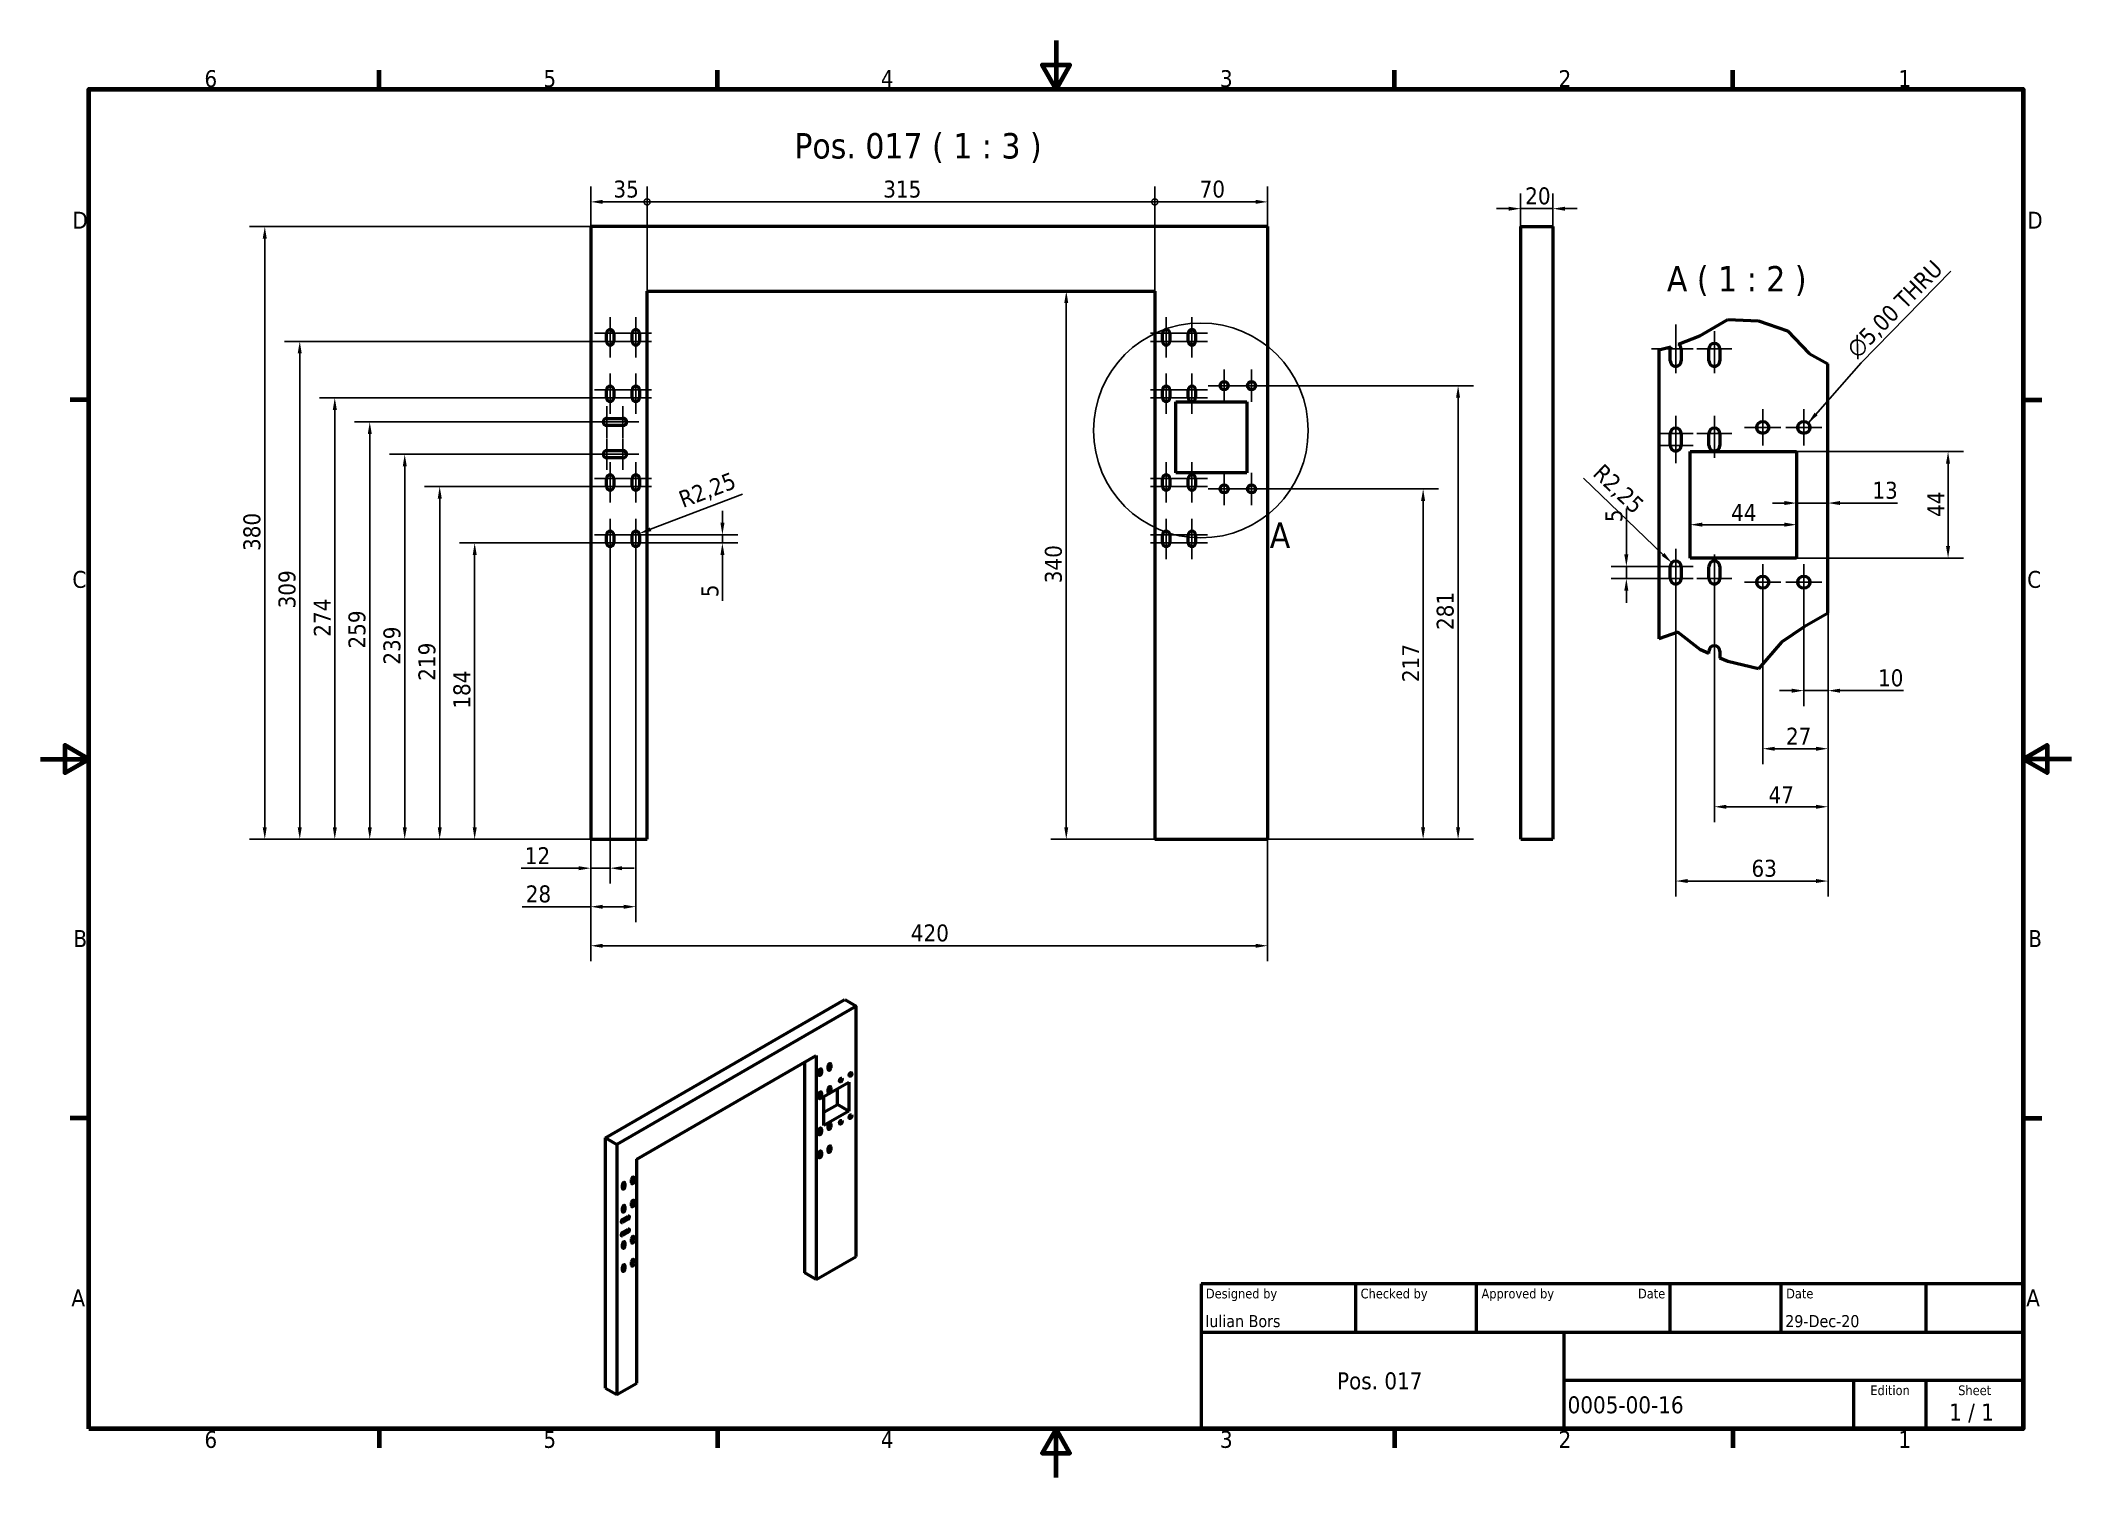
# Model space of a CAD drawing. Header units: millimetres. Extents: x 0 to 1260, y 0 to 891.
import ezdxf
from ezdxf.enums import TextEntityAlignment as Align

# ---------------------------------------------------------------- set-up
doc = ezdxf.new("R2010")
doc.units = ezdxf.units.MM
doc.header["$LTSCALE"] = 3
for name, color, linetype, lineweight in [('Border (ISO)', 7, 'Continuous', 70), ('Break Line (ISO)', 7, 'Continuous', 50), ('Center Mark (ISO)', 7, 'Continuous', 25), ('Detail Boundary (ISO)', 7, 'Continuous', 25), ('Dimension (ISO)', 7, 'Continuous', 25), ('Symbol (ISO)', 7, 'Continuous', 25), ('Title (ISO)', 7, 'Continuous', 50), ('Visible (ISO)', 7, 'Continuous', 50), ('Visible Narrow (ISO)', 7, 'Continuous', 35)]:
    doc.layers.add(name, color=color, linetype=linetype, lineweight=lineweight)
doc.styles.add('Label Text (ISO)', font='tahoma.ttf')
doc.styles.add('Note Text (ISO)', font='tahoma.ttf')
doc.styles.add('Text Style39', font='tahoma.ttf')
doc.styles.add('Text Style41', font='tahoma.ttf')
doc.dimstyles.new('Default (ISO)', dxfattribs={"dimscale": 3, "dimtxt": 3.5, "dimasz": 2.5, "dimexe": 3.175, "dimexo": 0, "dimgap": 0.762, "dimtad": 1, "dimrnd": 1e-08, "dimzin": 0, "dimtxsty": 'Note Text (ISO)', "dimcen": 0.09, "dimdle": 10, "dimclrd": 256, "dimclre": 256, "dimclrt": 256, "dimazin": 0, "dimtfac": 1.001486, "dimtmove": 0, "dimatfit": 3, "dimfxl": 1, "dimtolj": 1, "dimtzin": 0, "dimlwd": -1, "dimlwe": -1, "dimarcsym": 0})
doc.dimstyles.new('Default (ISO)$7', dxfattribs={"dimscale": 3, "dimtxt": 3.5, "dimasz": 2.5, "dimexe": 3.175, "dimexo": 0, "dimgap": 0.762, "dimtad": 1, "dimrnd": 1e-08, "dimzin": 0, "dimtxsty": 'Note Text (ISO)', "dimcen": 0.09, "dimdle": 10, "dimclrd": 256, "dimclre": 256, "dimclrt": 256, "dimazin": 0, "dimtfac": 1.001486, "dimtmove": 0, "dimatfit": 3, "dimfxl": 1, "dimtolj": 1, "dimtzin": 0, "dimlwd": -1, "dimlwe": -1, "dimarcsym": 0})

msp = doc.modelspace()

# ---------------------------------------------------------------- texts
at = {"layer": 'Symbol (ISO)', "char_height": 15.75, "attachment_point": 7, "style": 'Label Text (ISO)'}
for s, insert in [('Pos. 017 ( 1 : 3 )', (467.674, 815.065)), ('A ( 1 : 2 )', (1009.035, 732.603))]:
    msp.add_mtext(s, dxfattribs=dict(at, insert=insert))
at = {"layer": 'Symbol (ISO)', "insert": (1128.293, 692.408), "char_height": 10.5, "width": 81.71084, "attachment_point": 7, "rotation": 45.582462, "line_spacing_factor": 0.6125, "style": 'Note Text (ISO)'}
msp.add_mtext('\\fAIGDT|b0|i0;\\H10.5000;n\\fTahoma|b0|i0;\\H10.5000;5,00 THRU', dxfattribs=at)

# ---------------------------------------------------------------- blocks, each defined once
blk = doc.blocks.new('Borders Default Border')
at = {"layer": 'Border (ISO)'}
for p, q in [((70, 287), (70, 290.9)), ((140, 287), (140, 290.9)), ((280, 287), (280, 290.9)), ((350, 287), (350, 290.9)), ((10, 222.75), (6.1, 222.75)), ((410, 222.75), (413.9, 222.75)), ((10, 74.25), (6.1, 74.25)), ((410, 74.25), (413.9, 74.25)), ((70, 10), (70, 6.1)), ((140, 10), (140, 6.1)), ((280, 10), (280, 6.1)), ((350, 10), (350, 6.1))]:
    blk.add_line(p, q, dxfattribs=at)
at = {"layer": 'Border (ISO)', "flags": 128}
for points in [[(210, 297), (210, 287), (207.11, 292), (212.89, 292), (210, 287)], [(10, 10), (10, 287), (410, 287), (410, 10), (10, 10)], [(0, 148.5), (10, 148.5), (5, 151.39), (5, 145.61), (10, 148.5)], [(420, 148.5), (410, 148.5), (415, 151.39), (415, 145.61), (410, 148.5)], [(210, 0), (210, 10), (207.11, 5), (212.89, 5), (210, 10)]]:
    blk.add_lwpolyline(points, dxfattribs=at)
at = {"layer": 'Border (ISO)', "char_height": 3.5, "attachment_point": 7, "style": 'Note Text (ISO)'}
for s, insert in [('6', (33.88, 287.33)), ('5', (103.98, 287.33)), ('4', (173.78, 287.4)), ('3', (243.91, 287.33)), ('2', (313.94, 287.4)), ('1', (384.21, 287.4)), ('D', (6.57, 258.13)), ('D', (410.87, 258.13)), ('C', (6.56, 183.81)), ('C', (410.86, 183.81)), ('B', (6.78, 109.63)), ('B', (411.08, 109.63)), ('A', (6.36, 35.38)), ('A', (410.66, 35.38)), ('6', (33.88, 6.03)), ('5', (103.98, 6.03)), ('4', (173.78, 6.1)), ('3', (243.91, 6.03)), ('2', (313.94, 6.1)), ('1', (384.21, 6.1))]:
    blk.add_mtext(s, dxfattribs=dict(at, insert=insert))
blk = doc.blocks.new('Title Blocks ISO')
at = {"layer": 'Title (ISO)'}
for p, q in [((270.07, 130), (100.07, 130)), ((100.07, 130), (100.07, 100)), ((132.07, 120), (132.07, 130)), ((157.07, 120), (157.07, 130)), ((197.07, 120), (197.07, 130)), ((220.07, 120), (220.07, 130)), ((250.07, 120), (250.07, 130)), ((270.07, 100), (270.07, 130)), ((100.07, 120), (270.07, 120)), ((175.07, 120), (175.07, 100)), ((270.07, 110), (175.07, 110)), ((235.07, 100), (235.07, 110)), ((250.07, 100), (250.07, 110)), ((100.07, 100), (270.07, 100))]:
    blk.add_line(p, q, dxfattribs=at)
at = {"layer": 'Title (ISO)', "style": 'Text Style41'}
for s, p in [('Designed by', (101.07, 129)), ('Checked by', (133.07, 129)), ('Approved by', (158.07, 129)), ('Date', (221.07, 129))]:
    blk.add_text(s, height=2, dxfattribs=at).set_placement(p, align=Align.TOP_LEFT)
blk.add_text('Date', height=2, dxfattribs=at).set_placement((196.07, 129), align=Align.TOP_RIGHT)
for s, p in [('Edition', (242.57, 109)), ('Sheet', (260.07, 109))]:
    blk.add_text(s, height=2, dxfattribs=at).set_placement(p, align=Align.TOP_CENTER)
at = {"layer": 'Title (ISO)', "style": 'Note Text (ISO)'}
blk.add_text('1 / 1 ', height=3.5, dxfattribs=at).set_placement((260.07, 103.5), align=Align.MIDDLE_CENTER)
at = {"layer": 'Title (ISO)'}
for tag, p, height, style in [('AUTHOR_001', (100.92, 121.05), 2.5, 'Text Style39'), ('CREATION_DATE_001', (220.89, 121.05), 2.5, 'Text Style39'), ('COMPANY_001', (128.19, 108.21), 3.5, 'Note Text (ISO)'), ('PART_NUMBER_001', (175.88, 103.25), 3.5, 'Note Text (ISO)')]:
    blk.add_attdef(tag, p, '', height=height, dxfattribs=dict(at, style=style))
at = {"layer": 'Title (ISO)', "style": 'Text Style39'}
for tag, p in [('CHECKED_BY', (133.07, 121)), ('ENG_APPROVED_BY', (158.07, 121))]:
    blk.add_attdef(tag, text='', height=2.5, dxfattribs=at).set_placement(p, align=Align.BOTTOM_LEFT)
blk.add_attdef('ENG_APPROVAL_DATE', text='', height=2.5, dxfattribs=at).set_placement((196.07, 121), align=Align.BOTTOM_RIGHT)
at = {"layer": 'Title (ISO)', "style": 'Note Text (ISO)'}
for tag, p in [('TITLE', (222.57, 115)), ('REVISION_NUMBER', (242.57, 103.5))]:
    blk.add_attdef(tag, text='', height=3.5, dxfattribs=at).set_placement(p, align=Align.MIDDLE_CENTER)
blk = doc.blocks.new('_DotSmall')
at = {"color": 0, "linetype": 'ByBlock', "const_width": 0.5}
blk.add_lwpolyline([(-0.0625, 0, 1), (0.0625, 0, 1)], format="xyb", close=True, dxfattribs=at)
blk = doc.blocks.new('*D6')
at = {"layer": 'Defpoints', "color": 0, "transparency": 16777216}
for p in [(376.3, 791), (341.3, 395.7), (376.3, 395.7)]:
    blk.add_point(p, dxfattribs=at)
at = {"layer": 'Dimension (ISO)', "transparency": 16777216}
for p, q in [((341.3, 395.7), (341.3, 800.5)), ((376.3, 395.7), (376.3, 800.5)), ((348.8, 791), (376.3, 791))]:
    blk.add_line(p, q, dxfattribs=at)
blk.add_solid([(348.8, 792.3), (348.8, 789.8), (341.3, 791)], dxfattribs=at)
at = {"layer": 'Dimension (ISO)', "transparency": 16777216, "xscale": 7.5, "yscale": 7.5, "zscale": 7.5}
blk.add_blockref('_DotSmall', (376.3, 791), dxfattribs=at)
at = {"layer": 'Dimension (ISO)', "transparency": 16777216, "insert": (355.4, 804.2), "char_height": 10.5, "attachment_point": 1, "style": 'Note Text (ISO)'}
blk.add_mtext('\\A1;35', dxfattribs=at)
blk = doc.blocks.new('*D8')
at = {"layer": 'Defpoints', "color": 0, "transparency": 16777216}
for p in [(691.3, 791), (376.3, 395.7), (691.3, 395.7)]:
    blk.add_point(p, dxfattribs=at)
at = {"layer": 'Dimension (ISO)', "transparency": 16777216}
for p, q in [((376.3, 395.7), (376.3, 800.5)), ((691.3, 395.7), (691.3, 800.5)), ((376.3, 791), (691.3, 791))]:
    blk.add_line(p, q, dxfattribs=at)
at = {"layer": 'Dimension (ISO)', "transparency": 16777216, "xscale": 7.5, "yscale": 7.5, "zscale": 7.5, "rotation": 180}
blk.add_blockref('_DotSmall', (376.3, 791), dxfattribs=at)
at = {"layer": 'Dimension (ISO)', "transparency": 16777216, "xscale": 7.5, "yscale": 7.5, "zscale": 7.5}
blk.add_blockref('_DotSmall', (691.3, 791), dxfattribs=at)
at = {"layer": 'Dimension (ISO)', "transparency": 16777216, "insert": (522.8, 804.2), "char_height": 10.5, "attachment_point": 1, "style": 'Note Text (ISO)'}
blk.add_mtext('\\A1;315', dxfattribs=at)
blk = doc.blocks.new('*D9')
at = {"layer": 'Defpoints', "color": 0, "transparency": 16777216}
for p in [(761.3, 791), (691.3, 395.7), (761.3, 395.7)]:
    blk.add_point(p, dxfattribs=at)
at = {"layer": 'Dimension (ISO)', "transparency": 16777216}
for p, q in [((691.3, 395.7), (691.3, 800.5)), ((761.3, 395.7), (761.3, 800.5)), ((691.3, 791), (753.8, 791))]:
    blk.add_line(p, q, dxfattribs=at)
blk.add_solid([(753.8, 792.3), (753.8, 789.8), (761.3, 791)], dxfattribs=at)
at = {"layer": 'Dimension (ISO)', "transparency": 16777216, "xscale": 7.5, "yscale": 7.5, "zscale": 7.5, "rotation": 180}
blk.add_blockref('_DotSmall', (691.3, 791), dxfattribs=at)
at = {"layer": 'Dimension (ISO)', "transparency": 16777216, "insert": (719.1, 804.2), "char_height": 10.5, "attachment_point": 1, "style": 'Note Text (ISO)'}
blk.add_mtext('\\A1;70', dxfattribs=at)
blk = doc.blocks.new('*D10')
at = {"layer": 'Defpoints', "color": 0, "transparency": 16777216}
for p in [(341.3, 395.7), (761.3, 395.7), (761.3, 329.7)]:
    blk.add_point(p, dxfattribs=at)
at = {"layer": 'Dimension (ISO)', "transparency": 16777216}
for p, q in [((341.3, 395.7), (341.3, 320.2)), ((761.3, 395.7), (761.3, 320.2)), ((348.8, 329.7), (753.8, 329.7))]:
    blk.add_line(p, q, dxfattribs=at)
for points in [[(348.8, 330.9), (348.8, 328.4), (341.3, 329.7)], [(753.8, 330.9), (753.8, 328.4), (761.3, 329.7)]]:
    blk.add_solid(points, dxfattribs=at)
at = {"layer": 'Dimension (ISO)', "transparency": 16777216, "insert": (539.9, 342.9), "char_height": 10.5, "attachment_point": 1, "style": 'Note Text (ISO)'}
blk.add_mtext('\\A1;420', dxfattribs=at)
blk = doc.blocks.new('*D11')
at = {"layer": 'Defpoints', "color": 0, "transparency": 16777216}
for p in [(269.3, 579.5), (343.6, 579.5), (341.3, 395.7)]:
    blk.add_point(p, dxfattribs=at)
at = {"layer": 'Dimension (ISO)', "transparency": 16777216}
for p, q in [((343.6, 579.5), (259.8, 579.5)), ((269.3, 403.2), (269.3, 572)), ((341.3, 395.7), (259.8, 395.7))]:
    blk.add_line(p, q, dxfattribs=at)
for points in [[(268.1, 572), (270.6, 572), (269.3, 579.5)], [(268.1, 403.2), (270.6, 403.2), (269.3, 395.7)]]:
    blk.add_solid(points, dxfattribs=at)
at = {"layer": 'Dimension (ISO)', "transparency": 16777216, "insert": (256.1, 476.7), "char_height": 10.5, "attachment_point": 1, "rotation": 90, "style": 'Note Text (ISO)'}
blk.add_mtext('\\A1;184', dxfattribs=at)
blk = doc.blocks.new('*D12')
at = {"layer": 'Defpoints', "color": 0, "transparency": 16777216}
for p in [(247.6, 614.5), (343.6, 614.5), (341.3, 395.7)]:
    blk.add_point(p, dxfattribs=at)
at = {"layer": 'Dimension (ISO)', "transparency": 16777216}
for p, q in [((343.6, 614.5), (238.1, 614.5)), ((247.6, 403.2), (247.6, 607)), ((341.3, 395.7), (238.1, 395.7))]:
    blk.add_line(p, q, dxfattribs=at)
for points in [[(246.4, 607), (248.9, 607), (247.6, 614.5)], [(246.4, 403.2), (248.9, 403.2), (247.6, 395.7)]]:
    blk.add_solid(points, dxfattribs=at)
at = {"layer": 'Dimension (ISO)', "transparency": 16777216, "insert": (234.4, 494), "char_height": 10.5, "attachment_point": 1, "rotation": 90, "style": 'Note Text (ISO)'}
blk.add_mtext('\\A1;219', dxfattribs=at)
blk = doc.blocks.new('*D13')
at = {"layer": 'Defpoints', "color": 0, "transparency": 16777216}
for p in [(225.9, 634.5), (346.3, 634.5), (341.3, 395.7)]:
    blk.add_point(p, dxfattribs=at)
at = {"layer": 'Dimension (ISO)', "transparency": 16777216}
for p, q in [((346.3, 634.5), (216.4, 634.5)), ((225.9, 403.2), (225.9, 627)), ((341.3, 395.7), (216.4, 395.7))]:
    blk.add_line(p, q, dxfattribs=at)
for points in [[(224.7, 627), (227.2, 627), (225.9, 634.5)], [(224.7, 403.2), (227.2, 403.2), (225.9, 395.7)]]:
    blk.add_solid(points, dxfattribs=at)
at = {"layer": 'Dimension (ISO)', "transparency": 16777216, "insert": (212.7, 504), "char_height": 10.5, "attachment_point": 1, "rotation": 90, "style": 'Note Text (ISO)'}
blk.add_mtext('\\A1;239', dxfattribs=at)
blk = doc.blocks.new('*D14')
at = {"layer": 'Defpoints', "color": 0, "transparency": 16777216}
for p in [(204.2, 654.5), (341.6, 654.5), (341.3, 395.7)]:
    blk.add_point(p, dxfattribs=at)
at = {"layer": 'Dimension (ISO)', "transparency": 16777216}
for p, q in [((341.6, 654.5), (194.7, 654.5)), ((204.2, 403.2), (204.2, 647)), ((341.3, 395.7), (194.7, 395.7))]:
    blk.add_line(p, q, dxfattribs=at)
for points in [[(203, 647), (205.5, 647), (204.2, 654.5)], [(203, 403.2), (205.5, 403.2), (204.2, 395.7)]]:
    blk.add_solid(points, dxfattribs=at)
at = {"layer": 'Dimension (ISO)', "transparency": 16777216, "insert": (191, 514), "char_height": 10.5, "attachment_point": 1, "rotation": 90, "style": 'Note Text (ISO)'}
blk.add_mtext('\\A1;259', dxfattribs=at)
blk = doc.blocks.new('*D15')
at = {"layer": 'Defpoints', "color": 0, "transparency": 16777216}
for p in [(182.5, 669.5), (343.6, 669.5), (341.3, 395.7)]:
    blk.add_point(p, dxfattribs=at)
at = {"layer": 'Dimension (ISO)', "transparency": 16777216}
for p, q in [((343.6, 669.5), (173, 669.5)), ((182.5, 403.2), (182.5, 662)), ((341.3, 395.7), (173, 395.7))]:
    blk.add_line(p, q, dxfattribs=at)
for points in [[(181.3, 662), (183.8, 662), (182.5, 669.5)], [(181.3, 403.2), (183.8, 403.2), (182.5, 395.7)]]:
    blk.add_solid(points, dxfattribs=at)
at = {"layer": 'Dimension (ISO)', "transparency": 16777216, "insert": (169.5, 521.3), "char_height": 10.5, "attachment_point": 1, "rotation": 90, "style": 'Note Text (ISO)'}
blk.add_mtext('\\A1;274', dxfattribs=at)
blk = doc.blocks.new('*D16')
at = {"layer": 'Defpoints', "color": 0, "transparency": 16777216}
for p in [(160.8, 704.5), (343.6, 704.5), (341.3, 395.7)]:
    blk.add_point(p, dxfattribs=at)
at = {"layer": 'Dimension (ISO)', "transparency": 16777216}
for p, q in [((343.6, 704.5), (151.3, 704.5)), ((160.8, 403.2), (160.8, 697)), ((341.3, 395.7), (151.3, 395.7))]:
    blk.add_line(p, q, dxfattribs=at)
for points in [[(159.5, 697), (162, 697), (160.8, 704.5)], [(159.5, 403.2), (162, 403.2), (160.8, 395.7)]]:
    blk.add_solid(points, dxfattribs=at)
at = {"layer": 'Dimension (ISO)', "transparency": 16777216, "insert": (147.6, 538.9), "char_height": 10.5, "attachment_point": 1, "rotation": 90, "style": 'Note Text (ISO)'}
blk.add_mtext('\\A1;309', dxfattribs=at)
blk = doc.blocks.new('*D17')
at = {"layer": 'Defpoints', "color": 0, "transparency": 16777216}
for p in [(139.1, 775.7), (341.3, 775.7), (341.3, 395.7)]:
    blk.add_point(p, dxfattribs=at)
at = {"layer": 'Dimension (ISO)', "transparency": 16777216}
for p, q in [((341.3, 775.7), (129.6, 775.7)), ((139.1, 403.2), (139.1, 768.2)), ((341.3, 395.7), (129.6, 395.7))]:
    blk.add_line(p, q, dxfattribs=at)
for points in [[(137.8, 768.2), (140.3, 768.2), (139.1, 775.7)], [(137.8, 403.2), (140.3, 403.2), (139.1, 395.7)]]:
    blk.add_solid(points, dxfattribs=at)
at = {"layer": 'Dimension (ISO)', "transparency": 16777216, "insert": (125.8, 574.5), "char_height": 10.5, "attachment_point": 1, "rotation": 90, "style": 'Note Text (ISO)'}
blk.add_mtext('\\A1;380', dxfattribs=at)
blk = doc.blocks.new('*D18')
at = {"layer": 'Defpoints', "color": 0, "transparency": 16777216}
for p in [(379.1, 584.5), (379.1, 579.5), (423, 579.5)]:
    blk.add_point(p, dxfattribs=at)
at = {"layer": 'Dimension (ISO)', "transparency": 16777216}
for p, q in [((423, 592), (423, 599.5)), ((379.1, 584.5), (432.6, 584.5)), ((423, 584.5), (423, 579.5)), ((379.1, 579.5), (432.6, 579.5)), ((423, 572), (423, 543.5))]:
    blk.add_line(p, q, dxfattribs=at)
for points in [[(421.8, 592), (424.3, 592), (423, 584.5)], [(421.8, 572), (424.3, 572), (423, 579.5)]]:
    blk.add_solid(points, dxfattribs=at)
at = {"layer": 'Dimension (ISO)', "transparency": 16777216, "insert": (410, 545.8), "char_height": 10.5, "attachment_point": 1, "rotation": 90, "style": 'Note Text (ISO)'}
blk.add_mtext('\\A1;5', dxfattribs=at)
blk = doc.blocks.new('*D19')
at = {"layer": 'Defpoints', "color": 0, "transparency": 16777216}
for p in [(369.3, 584.5), (371.4, 585.3)]:
    blk.add_point(p, dxfattribs=at)
at = {"layer": 'Dimension (ISO)', "transparency": 16777216}
blk.add_line((435.4, 609.7), (378.4, 588), dxfattribs=at)
blk.add_solid([(378, 589.1), (378.9, 586.8), (371.4, 585.3)], dxfattribs=at)
at = {"layer": 'Dimension (ISO)', "transparency": 16777216, "insert": (394.8, 610.9), "char_height": 10.5, "attachment_point": 1, "rotation": 20.8579, "style": 'Note Text (ISO)'}
blk.add_mtext('\\A1;R2,25', dxfattribs=at)
blk = doc.blocks.new('*D20')
at = {"layer": 'Defpoints', "color": 0, "transparency": 16777216}
for p in [(636.4, 735.7), (636.4, 395.7), (691.3, 395.7)]:
    blk.add_point(p, dxfattribs=at)
at = {"layer": 'Dimension (ISO)', "transparency": 16777216}
for p, q in [((636.4, 728.2), (636.4, 403.2)), ((691.3, 395.7), (626.8, 395.7))]:
    blk.add_line(p, q, dxfattribs=at)
for points in [[(635.1, 728.2), (637.6, 728.2), (636.4, 735.7)], [(635.1, 403.2), (637.6, 403.2), (636.4, 395.7)]]:
    blk.add_solid(points, dxfattribs=at)
at = {"layer": 'Dimension (ISO)', "transparency": 16777216, "insert": (623.1, 554.5), "char_height": 10.5, "attachment_point": 1, "rotation": 90, "style": 'Note Text (ISO)'}
blk.add_mtext('\\A1;340', dxfattribs=at)
blk = doc.blocks.new('*D21')
at = {"layer": 'Defpoints', "color": 0, "transparency": 16777216}
for p in [(353.3, 569.5), (341.3, 395.7), (353.3, 377.8)]:
    blk.add_point(p, dxfattribs=at)
at = {"layer": 'Dimension (ISO)', "transparency": 16777216}
for p, q in [((353.3, 569.5), (353.3, 368.3)), ((341.3, 395.7), (341.3, 368.3)), ((333.8, 377.8), (298.1, 377.8)), ((353.3, 377.8), (341.3, 377.8)), ((360.8, 377.8), (368.3, 377.8))]:
    blk.add_line(p, q, dxfattribs=at)
for points in [[(333.8, 379), (333.8, 376.5), (341.3, 377.8)], [(360.8, 379), (360.8, 376.5), (353.3, 377.8)]]:
    blk.add_solid(points, dxfattribs=at)
at = {"layer": 'Dimension (ISO)', "transparency": 16777216, "insert": (300.4, 390.8), "char_height": 10.5, "attachment_point": 1, "style": 'Note Text (ISO)'}
blk.add_mtext('\\A1;12', dxfattribs=at)
blk = doc.blocks.new('*D22')
at = {"layer": 'Defpoints', "color": 0, "transparency": 16777216}
for p in [(369.3, 569.5), (341.3, 395.7), (369.3, 353.9)]:
    blk.add_point(p, dxfattribs=at)
at = {"layer": 'Dimension (ISO)', "transparency": 16777216}
for p, q in [((369.3, 569.5), (369.3, 344.3)), ((341.3, 395.7), (341.3, 344.3)), ((341.3, 353.9), (298.7, 353.9)), ((361.8, 353.9), (348.8, 353.9))]:
    blk.add_line(p, q, dxfattribs=at)
for points in [[(348.8, 355.1), (348.8, 352.6), (341.3, 353.9)], [(361.8, 355.1), (361.8, 352.6), (369.3, 353.9)]]:
    blk.add_solid(points, dxfattribs=at)
at = {"layer": 'Dimension (ISO)', "transparency": 16777216, "insert": (301, 367.1), "char_height": 10.5, "attachment_point": 1, "style": 'Note Text (ISO)'}
blk.add_mtext('\\A1;28', dxfattribs=at)
blk = doc.blocks.new('2dDetail0')
at = {"layer": 'Detail Boundary (ISO)'}
blk.add_circle((239.96, 216.41), 22.2, dxfattribs=at)
at = {"layer": 'Detail Boundary (ISO)', "insert": (254.21, 192.14), "char_height": 5.25, "attachment_point": 7, "style": 'Label Text (ISO)'}
blk.add_mtext('A', dxfattribs=at)
blk = doc.blocks.new('*D24')
at = {"layer": 'Defpoints', "color": 0, "transparency": 16777216}
for p in [(1089.5, 604.2), (1089.5, 603.1), (1109, 598.5)]:
    blk.add_point(p, dxfattribs=at)
at = {"layer": 'Dimension (ISO)', "transparency": 16777216}
for p, q in [((1082, 604.2), (1074.5, 604.2)), ((1089.5, 604.2), (1109, 604.2)), ((1116.5, 604.2), (1152.1, 604.2))]:
    blk.add_line(p, q, dxfattribs=at)
for points in [[(1082, 605.5), (1082, 603), (1089.5, 604.2)], [(1116.5, 605.5), (1116.5, 603), (1109, 604.2)]]:
    blk.add_solid(points, dxfattribs=at)
at = {"layer": 'Dimension (ISO)', "transparency": 16777216, "insert": (1136.5, 617.4), "char_height": 10.5, "attachment_point": 1, "style": 'Note Text (ISO)'}
blk.add_mtext('\\A1;13', dxfattribs=at)
blk = doc.blocks.new('*D25')
at = {"layer": 'Defpoints', "color": 0, "transparency": 16777216}
for p in [(1089.5, 636.1), (1089.5, 570.1), (1183.5, 570.1)]:
    blk.add_point(p, dxfattribs=at)
at = {"layer": 'Dimension (ISO)', "transparency": 16777216}
for p, q in [((1089.5, 636.1), (1193, 636.1)), ((1183.5, 628.6), (1183.5, 577.6)), ((1089.5, 570.1), (1193, 570.1))]:
    blk.add_line(p, q, dxfattribs=at)
for points in [[(1182.2, 628.6), (1184.7, 628.6), (1183.5, 636.1)], [(1182.2, 577.6), (1184.7, 577.6), (1183.5, 570.1)]]:
    blk.add_solid(points, dxfattribs=at)
at = {"layer": 'Dimension (ISO)', "transparency": 16777216, "insert": (1170.7, 595.6), "char_height": 10.5, "attachment_point": 1, "rotation": 90, "style": 'Note Text (ISO)'}
blk.add_mtext('\\A1;44', dxfattribs=at)
blk = doc.blocks.new('*D26')
at = {"layer": 'Defpoints', "color": 0, "transparency": 16777216}
for p in [(1023.5, 590.8), (1023.5, 570.1), (1089.5, 570.1)]:
    blk.add_point(p, dxfattribs=at)
at = {"layer": 'Dimension (ISO)', "transparency": 16777216}
for p, q in [((1023.5, 570.1), (1023.5, 600.4)), ((1089.5, 570.1), (1089.5, 600.4)), ((1082, 590.8), (1031, 590.8))]:
    blk.add_line(p, q, dxfattribs=at)
for points in [[(1031, 592.1), (1031, 589.6), (1023.5, 590.8)], [(1082, 592.1), (1082, 589.6), (1089.5, 590.8)]]:
    blk.add_solid(points, dxfattribs=at)
at = {"layer": 'Dimension (ISO)', "transparency": 16777216, "insert": (1048.9, 603.6), "char_height": 10.5, "attachment_point": 1, "style": 'Note Text (ISO)'}
blk.add_mtext('\\A1;44', dxfattribs=at)
blk = doc.blocks.new('*D27')
at = {"layer": 'Defpoints', "color": 0, "transparency": 16777216}
for p in [(938.3, 786.8), (918.3, 775.7), (938.3, 775.7)]:
    blk.add_point(p, dxfattribs=at)
at = {"layer": 'Dimension (ISO)', "transparency": 16777216}
for p, q in [((918.3, 775.7), (918.3, 796.3)), ((938.3, 775.7), (938.3, 796.3)), ((910.8, 786.8), (903.3, 786.8)), ((918.3, 786.8), (925.8, 786.8)), ((925.8, 786.8), (930.8, 786.8)), ((938.3, 786.8), (930.8, 786.8)), ((945.8, 786.8), (953.3, 786.8))]:
    blk.add_line(p, q, dxfattribs=at)
for points in [[(910.8, 788), (910.8, 785.5), (918.3, 786.8)], [(945.8, 788), (945.8, 785.5), (938.3, 786.8)]]:
    blk.add_solid(points, dxfattribs=at)
at = {"layer": 'Dimension (ISO)', "transparency": 16777216, "insert": (921.1, 800), "char_height": 10.5, "attachment_point": 1, "style": 'Note Text (ISO)'}
blk.add_mtext('\\A1;20', dxfattribs=at)
blk = doc.blocks.new('*D28')
at = {"layer": 'Defpoints', "color": 0, "transparency": 16777216}
for p in [(761.3, 613), (857.8, 613), (761.3, 395.7)]:
    blk.add_point(p, dxfattribs=at)
at = {"layer": 'Dimension (ISO)', "transparency": 16777216}
for p, q in [((761.3, 613), (867.3, 613)), ((857.8, 403.2), (857.8, 605.5)), ((761.3, 395.7), (867.3, 395.7))]:
    blk.add_line(p, q, dxfattribs=at)
for points in [[(856.5, 605.5), (859, 605.5), (857.8, 613)], [(856.5, 403.2), (859, 403.2), (857.8, 395.7)]]:
    blk.add_solid(points, dxfattribs=at)
at = {"layer": 'Dimension (ISO)', "transparency": 16777216, "insert": (844.8, 493.2), "char_height": 10.5, "attachment_point": 1, "rotation": 90, "style": 'Note Text (ISO)'}
blk.add_mtext('\\A1;217', dxfattribs=at)
blk = doc.blocks.new('*D29')
at = {"layer": 'Defpoints', "color": 0, "transparency": 16777216}
for p in [(761.3, 677), (879.5, 677), (761.3, 395.7)]:
    blk.add_point(p, dxfattribs=at)
at = {"layer": 'Dimension (ISO)', "transparency": 16777216}
for p, q in [((761.3, 677), (889, 677)), ((879.5, 403.2), (879.5, 669.5)), ((761.3, 395.7), (889, 395.7))]:
    blk.add_line(p, q, dxfattribs=at)
for points in [[(878.2, 669.5), (880.7, 669.5), (879.5, 677)], [(878.2, 403.2), (880.7, 403.2), (879.5, 395.7)]]:
    blk.add_solid(points, dxfattribs=at)
at = {"layer": 'Dimension (ISO)', "transparency": 16777216, "insert": (866.2, 525.5), "char_height": 10.5, "attachment_point": 1, "rotation": 90, "style": 'Note Text (ISO)'}
blk.add_mtext('\\A1;281', dxfattribs=at)
blk = doc.blocks.new('*D30')
at = {"layer": 'Defpoints', "color": 0, "transparency": 16777216}
for p in [(1094, 543.9), (1109, 535.9), (1094, 487.9)]:
    blk.add_point(p, dxfattribs=at)
at = {"layer": 'Dimension (ISO)', "transparency": 16777216}
for p, q in [((1094, 543.9), (1094, 478.3)), ((1109, 535.9), (1109, 478.3)), ((1086.5, 487.9), (1079, 487.9)), ((1094, 487.9), (1109, 487.9)), ((1116.5, 487.9), (1155.8, 487.9))]:
    blk.add_line(p, q, dxfattribs=at)
for points in [[(1086.5, 489.1), (1086.5, 486.6), (1094, 487.9)], [(1116.5, 489.1), (1116.5, 486.6), (1109, 487.9)]]:
    blk.add_solid(points, dxfattribs=at)
at = {"layer": 'Dimension (ISO)', "transparency": 16777216, "insert": (1140, 501.1), "char_height": 10.5, "attachment_point": 1, "style": 'Note Text (ISO)'}
blk.add_mtext('\\A1;10', dxfattribs=at)
blk = doc.blocks.new('*D31')
at = {"layer": 'Defpoints', "color": 0, "transparency": 16777216}
for p in [(1068.5, 543.9), (1109, 535.9), (1068.5, 451.9)]:
    blk.add_point(p, dxfattribs=at)
at = {"layer": 'Dimension (ISO)', "transparency": 16777216}
for p, q in [((1068.5, 543.9), (1068.5, 442.3)), ((1109, 535.9), (1109, 442.3)), ((1101.5, 451.9), (1076, 451.9))]:
    blk.add_line(p, q, dxfattribs=at)
for points in [[(1076, 453.1), (1076, 450.6), (1068.5, 451.9)], [(1101.5, 453.1), (1101.5, 450.6), (1109, 451.9)]]:
    blk.add_solid(points, dxfattribs=at)
at = {"layer": 'Dimension (ISO)', "transparency": 16777216, "insert": (1082.9, 464.9), "char_height": 10.5, "attachment_point": 1, "style": 'Note Text (ISO)'}
blk.add_mtext('\\A1;27', dxfattribs=at)
blk = doc.blocks.new('*D32')
at = {"layer": 'Defpoints', "color": 0, "transparency": 16777216}
for p in [(1038.5, 546.5), (1109, 535.9), (1038.5, 415.9)]:
    blk.add_point(p, dxfattribs=at)
at = {"layer": 'Dimension (ISO)', "transparency": 16777216}
for p, q in [((1038.5, 546.5), (1038.5, 406.3)), ((1109, 535.9), (1109, 406.3)), ((1101.5, 415.9), (1046, 415.9))]:
    blk.add_line(p, q, dxfattribs=at)
for points in [[(1046, 417.1), (1046, 414.6), (1038.5, 415.9)], [(1101.5, 417.1), (1101.5, 414.6), (1109, 415.9)]]:
    blk.add_solid(points, dxfattribs=at)
at = {"layer": 'Dimension (ISO)', "transparency": 16777216, "insert": (1072.1, 428.6), "char_height": 10.5, "attachment_point": 1, "style": 'Note Text (ISO)'}
blk.add_mtext('\\A1;47', dxfattribs=at)
blk = doc.blocks.new('*D33')
at = {"layer": 'Defpoints', "color": 0, "transparency": 16777216}
for p in [(1014.5, 546.5), (1109, 535.9), (1014.5, 369.8)]:
    blk.add_point(p, dxfattribs=at)
at = {"layer": 'Dimension (ISO)', "transparency": 16777216}
for p, q in [((1014.5, 546.5), (1014.5, 360.3)), ((1109, 535.9), (1109, 360.3)), ((1101.5, 369.8), (1022, 369.8))]:
    blk.add_line(p, q, dxfattribs=at)
for points in [[(1022, 371.1), (1022, 368.6), (1014.5, 369.8)], [(1101.5, 371.1), (1101.5, 368.6), (1109, 369.8)]]:
    blk.add_solid(points, dxfattribs=at)
at = {"layer": 'Dimension (ISO)', "transparency": 16777216, "insert": (1061.5, 383), "char_height": 10.5, "attachment_point": 1, "style": 'Note Text (ISO)'}
blk.add_mtext('\\A1;63', dxfattribs=at)
blk = doc.blocks.new('*D34')
at = {"layer": 'Defpoints', "color": 0, "transparency": 16777216}
for p in [(983.9, 557.4), (1003.6, 564.9), (1003.6, 557.4)]:
    blk.add_point(p, dxfattribs=at)
at = {"layer": 'Dimension (ISO)', "transparency": 16777216}
for p, q in [((983.9, 572.4), (983.9, 600.9)), ((1003.6, 564.9), (974.4, 564.9)), ((1003.6, 557.4), (974.4, 557.4)), ((983.9, 557.4), (983.9, 564.9)), ((983.9, 549.9), (983.9, 542.4))]:
    blk.add_line(p, q, dxfattribs=at)
for points in [[(982.6, 572.4), (985.1, 572.4), (983.9, 564.9)], [(982.6, 549.9), (985.1, 549.9), (983.9, 557.4)]]:
    blk.add_solid(points, dxfattribs=at)
at = {"layer": 'Dimension (ISO)', "transparency": 16777216, "insert": (970.9, 592.4), "char_height": 10.5, "attachment_point": 1, "rotation": 90, "style": 'Note Text (ISO)'}
blk.add_mtext('\\A1;5', dxfattribs=at)
blk = doc.blocks.new('*D35')
at = {"layer": 'Defpoints', "color": 0, "transparency": 16777216}
for p in [(1012, 567.2), (1014.5, 564.9)]:
    blk.add_point(p, dxfattribs=at)
at = {"layer": 'Dimension (ISO)', "transparency": 16777216}
blk.add_line((957.2, 619.7), (1006.6, 572.4), dxfattribs=at)
blk.add_solid([(1007.5, 573.3), (1005.8, 571.5), (1012, 567.2)], dxfattribs=at)
at = {"layer": 'Dimension (ISO)', "transparency": 16777216, "insert": (969.7, 629.4), "char_height": 10.5, "attachment_point": 1, "rotation": 316.2569, "style": 'Note Text (ISO)'}
blk.add_mtext('\\A1;R2,25', dxfattribs=at)

# ---------------------------------------------------------------- dimensions: what is measured, and where the dimension line sits
at = {"layer": 'Dimension (ISO)'}
for base, p1, p2, angle, override, picture, middle in [((376.339, 791.023), (341.339, 395.694), (376.339, 395.694), 180, {"dimgap": 0.762, "dimdec": 0, "dimblk2": 'DotSmall', "dimsah": 1, "dimdle": 0, "dimtol": 0, "dimlim": 0, "dimtp": 0, "dimtm": 0, "dimtdec": 2, "dimtofl": 0, "dimatfit": 1}, '*D6', (362.589, 791.023)), ((691.339, 791.023), (376.339, 395.694), (691.339, 395.694), 180, {"dimgap": 0.762, "dimdec": 0, "dimblk1": 'DotSmall', "dimblk2": 'DotSmall', "dimsah": 1, "dimdle": 0, "dimtol": 0, "dimlim": 0, "dimtp": 0, "dimtm": 0, "dimtdec": 2, "dimtofl": 0, "dimatfit": 1}, '*D8', (533.869, 791.023)), ((761.339, 791.023), (691.339, 395.694), (761.339, 395.694), 180, {"dimgap": 0.762, "dimdec": 0, "dimblk1": 'DotSmall', "dimsah": 1, "dimdle": 0, "dimtol": 0, "dimlim": 0, "dimtp": 0, "dimtm": 0, "dimtdec": 2, "dimtofl": 0, "dimatfit": 1}, '*D9', (726.369, 791.023)), ((139.088, 775.694), (341.339, 395.694), (341.339, 775.694), 90, {"dimgap": 0.762, "dimdec": 0, "dimtol": 0, "dimlim": 0, "dimtp": 0, "dimtm": 0, "dimtdec": 2, "dimtofl": 0, "dimatfit": 1}, '*D17', (139.088, 585.694)), ((636.37, 395.694), (636.37, 735.694), (691.339, 395.694), 270, {"dimgap": 0.762, "dimdec": 0, "dimse1": 1, "dimtol": 0, "dimlim": 0, "dimtp": 0, "dimtm": 0, "dimtdec": 2, "dimtofl": 0, "dimatfit": 1}, '*D20', (636.37, 565.694)), ((160.796, 704.494), (341.339, 395.694), (343.589, 704.494), 90, {"dimgap": 0.762, "dimdec": 0, "dimtol": 0, "dimlim": 0, "dimtp": 0, "dimtm": 0, "dimtdec": 2, "dimtofl": 0, "dimatfit": 1}, '*D16', (160.796, 550.094)), ((182.505, 669.494), (341.339, 395.694), (343.589, 669.494), 90, {"dimgap": 0.762, "dimdec": 0, "dimtol": 0, "dimlim": 0, "dimtp": 0, "dimtm": 0, "dimtdec": 2, "dimtofl": 0, "dimatfit": 1}, '*D15', (182.505, 532.594)), ((879.494, 677), (761.339, 395.694), (761.339, 677), 90, {"dimgap": 0.762, "dimdec": 0, "dimtol": 0, "dimlim": 0, "dimtp": 0, "dimtm": 0, "dimtdec": 2, "dimtofl": 0, "dimatfit": 1}, '*D29', (879.494, 536.347)), ((204.213, 654.5), (341.339, 395.694), (341.589, 654.5), 90, {"dimgap": 0.762, "dimdec": 0, "dimtol": 0, "dimlim": 0, "dimtp": 0, "dimtm": 0, "dimtdec": 2, "dimtofl": 0, "dimatfit": 1}, '*D14', (204.213, 525.097)), ((225.922, 634.5), (341.339, 395.694), (346.339, 634.5), 90, {"dimgap": 0.762, "dimdec": 0, "dimtol": 0, "dimlim": 0, "dimtp": 0, "dimtm": 0, "dimtdec": 2, "dimtofl": 0, "dimatfit": 1}, '*D13', (225.922, 515.097)), ((1183.456, 570.132), (1089.488, 636.132), (1089.488, 570.132), 90, {"dimgap": 0.762, "dimdec": 0, "dimlfac": 0.666667, "dimtol": 0, "dimlim": 0, "dimtp": 0, "dimtm": 0, "dimtdec": 2, "dimtofl": 0, "dimatfit": 1}, '*D25', (1183.456, 603.132)), ((247.63, 614.494), (341.339, 395.694), (343.589, 614.494), 90, {"dimgap": 0.762, "dimdec": 0, "dimtol": 0, "dimlim": 0, "dimtp": 0, "dimtm": 0, "dimtdec": 2, "dimtofl": 0, "dimatfit": 1}, '*D12', (247.63, 505.094)), ((857.785, 613), (761.339, 395.694), (761.339, 613), 90, {"dimgap": 0.762, "dimdec": 0, "dimtol": 0, "dimlim": 0, "dimtp": 0, "dimtm": 0, "dimtdec": 2, "dimtofl": 0, "dimatfit": 1}, '*D28', (857.785, 504.347)), ((423.037, 579.494), (379.089, 584.494), (379.089, 579.494), 90, {"dimgap": 0.762, "dimdec": 0, "dimtol": 0, "dimlim": 0, "dimtp": 0, "dimtm": 0, "dimtdec": 2, "dimtofl": 1, "dimatfit": 1}, '*D18', (423.037, 548.926)), ((983.896, 557.373), (1003.613, 564.873), (1003.613, 557.373), 90, {"dimgap": 0.762, "dimdec": 0, "dimlfac": 0.666667, "dimtol": 0, "dimlim": 0, "dimtp": 0, "dimtm": 0, "dimtdec": 2, "dimtofl": 1, "dimatfit": 1}, '*D34', (983.896, 595.529)), ((1023.488, 590.83), (1089.488, 570.132), (1023.488, 570.132), 180, {"dimgap": 0.762, "dimdec": 0, "dimlfac": 0.666667, "dimtol": 0, "dimlim": 0, "dimtp": 0, "dimtm": 0, "dimtdec": 2, "dimtofl": 0, "dimatfit": 1}, '*D26', (1056.488, 590.83)), ((269.339, 579.494), (341.339, 395.694), (343.589, 579.494), 90, {"dimgap": 0.762, "dimdec": 0, "dimtol": 0, "dimlim": 0, "dimtp": 0, "dimtm": 0, "dimtdec": 2, "dimtofl": 0, "dimatfit": 1}, '*D11', (269.339, 487.594)), ((353.339, 377.779), (341.339, 395.694), (353.339, 569.494), 180, {"dimgap": 0.762, "dimdec": 0, "dimtol": 0, "dimlim": 0, "dimtp": 0, "dimtm": 0, "dimtdec": 2, "dimtofl": 1, "dimatfit": 1}, '*D21', (307.188, 377.779)), ((369.339, 353.869), (341.339, 395.694), (369.339, 569.494), 180, {"dimgap": 0.762, "dimdec": 0, "dimtol": 0, "dimlim": 0, "dimtp": 0, "dimtm": 0, "dimtdec": 2, "dimtofl": 0, "dimatfit": 2}, '*D22', (308.242, 353.869)), ((1014.488, 369.818), (1108.988, 535.859), (1014.488, 546.498), 180, {"dimgap": 0.762, "dimdec": 0, "dimlfac": 0.666667, "dimtol": 0, "dimlim": 0, "dimtp": 0, "dimtm": 0, "dimtdec": 2, "dimtofl": 0, "dimatfit": 1}, '*D33', (1068.674, 369.818)), ((1038.488, 415.859), (1108.988, 535.859), (1038.488, 546.498), 180, {"dimgap": 0.762, "dimdec": 0, "dimlfac": 0.666667, "dimtol": 0, "dimlim": 0, "dimtp": 0, "dimtm": 0, "dimtdec": 2, "dimtofl": 0, "dimatfit": 1}, '*D32', (1079.62, 415.859)), ((1068.488, 451.859), (1108.988, 535.859), (1068.488, 543.882), 180, {"dimgap": 0.762, "dimdec": 0, "dimlfac": 0.666667, "dimtol": 0, "dimlim": 0, "dimtp": 0, "dimtm": 0, "dimtdec": 2, "dimtofl": 0, "dimatfit": 1}, '*D31', (1090.156, 451.859)), ((1093.988, 487.859), (1108.988, 535.859), (1093.988, 543.882), 180, {"dimgap": 0.762, "dimdec": 0, "dimlfac": 0.666667, "dimtol": 0, "dimlim": 0, "dimtp": 0, "dimtm": 0, "dimtdec": 2, "dimtofl": 1, "dimatfit": 1}, '*D30', (1146.751, 487.859)), ((761.339, 329.694), (341.339, 395.694), (761.339, 395.694), 180, {"dimgap": 0.762, "dimdec": 0, "dimtol": 0, "dimlim": 0, "dimtp": 0, "dimtm": 0, "dimtdec": 2, "dimtofl": 0, "dimatfit": 1}, '*D10', (551.339, 329.694))]:
    dim = msp.add_linear_dim(base=base, p1=p1, p2=p2, angle=angle, dimstyle='Default (ISO)', override=override, dxfattribs=at)
    dim.commit()
    dim.dimension.update_dxf_attribs({"geometry": picture, "text_midpoint": middle, "dimtype": 160})
for base, p1, p2, override, picture, middle in [((938.32, 786.774), (918.32, 775.694), (938.32, 775.694), {"dimgap": 0.762, "dimdec": 0, "dimtol": 0, "dimlim": 0, "dimtp": 0, "dimtm": 0, "dimtdec": 2, "dimtofl": 0}, '*D27', (928.32, 786.774)), ((1089.488, 604.224), (1108.988, 598.505), (1089.488, 603.132), {"dimgap": 0.762, "dimdec": 0, "dimlfac": 0.666667, "dimse1": 1, "dimse2": 1, "dimtol": 0, "dimlim": 0, "dimtp": 0, "dimtm": 0, "dimtdec": 2, "dimtofl": 1, "dimatfit": 1}, '*D24', (1143.138, 604.224))]:
    dim = msp.add_linear_dim(base=base, p1=p1, p2=p2, dimstyle='Default (ISO)', override=override, dxfattribs=at)
    dim.commit()
    dim.dimension.update_dxf_attribs({"geometry": picture, "text_midpoint": middle, "dimtype": 160})
for center, mpoint, override, picture, middle in [((369.339, 584.494), (371.441, 585.295), {"dimgap": 0.762, "dimdec": 2, "dimlfac": 1, "dimcen": 0, "dimtol": 0, "dimlim": 0, "dimtp": 0, "dimtm": 0, "dimtdec": 2, "dimtofl": 0}, '*D19', (416.834, 602.591)), ((1014.488, 564.873), (1012.05, 567.207), {"dimgap": 0.762, "dimdec": 2, "dimlfac": 0.666667, "dimcen": 0, "dimtol": 0, "dimlim": 0, "dimtp": 0, "dimtm": 0, "dimtdec": 2, "dimtofl": 0}, '*D35', (971.565, 605.953))]:
    dim = msp.add_radius_dim(center=center, mpoint=mpoint, dimstyle='Default (ISO)', override=override, dxfattribs=at)
    dim.commit()
    dim.dimension.update_dxf_attribs({"geometry": picture, "text_midpoint": middle, "dimtype": 164})

# ---------------------------------------------------------------- linework, layer by layer
at = {"layer": 'Break Line (ISO)'}
for p, q in [((1016.152, 702.81), (1029.465, 707.845)), ((1029.465, 707.845), (1046.81, 717.978)), ((1046.81, 717.978), (1065.808, 717.224)), ((1065.808, 717.224), (1083.8, 711.11)), ((1083.8, 711.11), (1097.316, 696.96)), ((1003.988, 699.171), (1011.385, 701.2)), ((1097.316, 696.96), (1108.988, 690.571)), ((1108.721, 535.697), (1094.151, 527.482)), ((1108.988, 535.859), (1108.721, 535.697)), ((1015.78, 524.227), (1003.988, 520.084)), ((1029.831, 513.187), (1015.78, 524.227)), ((1080.09, 518.042), (1065.879, 501.331)), ((1094.151, 527.482), (1080.09, 518.042)), ((1035.113, 510.938), (1029.831, 513.187)), ((1046.81, 505.956), (1041.863, 508.063)), ((1065.879, 501.331), (1046.81, 505.956))]:
    msp.add_line(p, q, dxfattribs=at)
at = {"layer": 'Center Mark (ISO)', "linetype": 'Continuous'}
for p, q in [((353.339, 719.494), (353.339, 694.744)), ((353.339, 719.244), (353.339, 694.494)), ((369.339, 719.494), (369.339, 694.744)), ((369.339, 719.244), (369.339, 694.494)), ((698.339, 719.494), (698.339, 694.744)), ((698.339, 719.244), (698.339, 694.494)), ((714.339, 719.494), (714.339, 694.744)), ((714.339, 719.244), (714.339, 694.494)), ((363.089, 709.494), (343.589, 709.494)), ((379.089, 709.494), (359.589, 709.494)), ((708.089, 709.494), (688.589, 709.494)), ((724.089, 709.494), (704.589, 709.494)), ((1014.488, 714.873), (1014.488, 684.873)), ((1038.488, 710.748), (1038.488, 684.873)), ((363.089, 704.494), (343.589, 704.494)), ((379.089, 704.494), (359.589, 704.494)), ((708.089, 704.494), (688.589, 704.494)), ((724.089, 704.494), (704.589, 704.494)), ((1025.363, 699.873), (999.488, 699.873)), ((1049.363, 699.873), (1027.613, 699.873)), ((353.339, 684.494), (353.339, 659.744)), ((353.339, 684.244), (353.339, 659.494)), ((369.339, 684.494), (369.339, 659.744)), ((369.339, 684.244), (369.339, 659.494)), ((698.339, 684.494), (698.339, 659.744)), ((698.339, 684.244), (698.339, 659.494)), ((714.339, 684.494), (714.339, 659.744)), ((714.339, 684.244), (714.339, 659.494)), ((734.339, 687), (734.339, 667)), ((751.339, 687), (751.339, 667)), ((363.089, 674.494), (343.589, 674.494)), ((363.089, 669.494), (343.589, 669.494)), ((379.089, 674.494), (359.589, 674.494)), ((379.089, 669.494), (359.589, 669.494)), ((708.089, 674.494), (688.589, 674.494)), ((708.089, 669.494), (688.589, 669.494)), ((724.089, 674.494), (704.589, 674.494)), ((724.089, 669.494), (704.589, 669.494)), ((744.339, 677), (724.339, 677)), ((761.339, 677), (741.339, 677)), ((351.339, 664.25), (351.339, 644.75)), ((361.339, 664.25), (361.339, 644.75)), ((1014.488, 658.248), (1014.488, 632.373)), ((1038.488, 658.248), (1038.488, 632.373)), ((1068.488, 662.382), (1068.488, 639.882)), ((1093.988, 662.382), (1093.988, 639.882)), ((366.339, 654.5), (341.589, 654.5)), ((371.089, 654.5), (346.339, 654.5)), ((351.339, 644.25), (351.339, 624.75)), ((361.339, 644.25), (361.339, 624.75)), ((1025.363, 647.373), (1003.613, 647.373)), ((1014.488, 654.873), (1014.488, 628.998)), ((1049.363, 647.373), (1027.613, 647.373)), ((1079.738, 651.132), (1057.238, 651.132)), ((1105.238, 651.132), (1082.738, 651.132)), ((366.339, 634.5), (341.589, 634.5)), ((371.089, 634.5), (346.339, 634.5)), ((1025.363, 639.873), (1003.613, 639.873)), ((363.089, 619.494), (343.589, 619.494)), ((353.339, 629.494), (353.339, 604.744)), ((353.339, 629.244), (353.339, 604.494)), ((379.089, 619.494), (359.589, 619.494)), ((369.339, 629.494), (369.339, 604.744)), ((369.339, 629.244), (369.339, 604.494)), ((708.089, 619.494), (688.589, 619.494)), ((698.339, 629.494), (698.339, 604.744)), ((698.339, 629.244), (698.339, 604.494)), ((724.089, 619.494), (704.589, 619.494)), ((714.339, 629.494), (714.339, 604.744)), ((714.339, 629.244), (714.339, 604.494)), ((734.339, 623), (734.339, 603)), ((751.339, 623), (751.339, 603)), ((363.089, 614.494), (343.589, 614.494)), ((379.089, 614.494), (359.589, 614.494)), ((708.089, 614.494), (688.589, 614.494)), ((724.089, 614.494), (704.589, 614.494)), ((744.339, 613), (724.339, 613)), ((761.339, 613), (741.339, 613)), ((353.339, 594.494), (353.339, 569.744)), ((353.339, 594.244), (353.339, 569.494)), ((369.339, 594.494), (369.339, 569.744)), ((369.339, 594.244), (369.339, 569.494)), ((698.339, 594.494), (698.339, 569.744)), ((698.339, 594.244), (698.339, 569.494)), ((714.339, 594.494), (714.339, 569.744)), ((714.339, 594.244), (714.339, 569.494)), ((363.089, 584.494), (343.589, 584.494)), ((379.089, 584.494), (359.589, 584.494)), ((708.089, 584.494), (688.589, 584.494)), ((724.089, 584.494), (704.589, 584.494)), ((363.089, 579.494), (343.589, 579.494)), ((379.089, 579.494), (359.589, 579.494)), ((708.089, 579.494), (688.589, 579.494)), ((724.089, 579.494), (704.589, 579.494)), ((1014.488, 575.748), (1014.488, 549.873)), ((1014.488, 572.373), (1014.488, 546.498)), ((1038.488, 572.373), (1038.488, 546.498)), ((1025.363, 564.873), (1003.613, 564.873)), ((1025.363, 557.373), (1003.613, 557.373)), ((1049.363, 557.373), (1027.613, 557.373)), ((1079.738, 555.132), (1057.238, 555.132)), ((1068.488, 566.382), (1068.488, 543.882)), ((1105.238, 555.132), (1082.738, 555.132)), ((1093.988, 566.382), (1093.988, 543.882))]:
    msp.add_line(p, q, dxfattribs=at)
at = {"layer": 'Visible (ISO)'}
for p, q in [((761.339, 775.694), (341.339, 775.694)), ((341.339, 775.694), (341.339, 395.694)), ((761.339, 395.694), (761.339, 775.694)), ((918.32, 395.694), (918.32, 775.694)), ((918.32, 775.694), (938.32, 775.694)), ((938.32, 775.694), (938.32, 395.694)), ((376.339, 735.694), (691.339, 735.694)), ((376.339, 395.694), (376.339, 735.694)), ((691.339, 735.694), (691.339, 395.694)), ((351.089, 704.494), (351.089, 709.494)), ((355.589, 709.494), (355.589, 704.494)), ((367.089, 704.494), (367.089, 709.494)), ((371.589, 709.494), (371.589, 704.494)), ((696.089, 704.494), (696.089, 709.494)), ((700.589, 709.494), (700.589, 704.494)), ((712.089, 704.494), (712.089, 709.494)), ((716.589, 709.494), (716.589, 704.494)), ((1003.988, 699.171), (1003.988, 520.084)), ((1011.113, 692.373), (1011.113, 699.873)), ((1017.863, 699.873), (1017.863, 692.373)), ((1035.113, 692.373), (1035.113, 699.873)), ((1041.863, 699.873), (1041.863, 692.373)), ((1108.988, 535.859), (1108.988, 690.571)), ((351.089, 669.494), (351.089, 674.494)), ((355.589, 674.494), (355.589, 669.494)), ((367.089, 669.494), (367.089, 674.494)), ((371.589, 674.494), (371.589, 669.494)), ((696.089, 669.494), (696.089, 674.494)), ((700.589, 674.494), (700.589, 669.494)), ((712.089, 669.494), (712.089, 674.494)), ((716.589, 674.494), (716.589, 669.494)), ((351.339, 656.75), (361.339, 656.75)), ((704.339, 623), (704.339, 667)), ((704.339, 667), (748.339, 667)), ((748.339, 667), (748.339, 623)), ((361.339, 652.25), (351.339, 652.25)), ((1011.113, 639.873), (1011.113, 647.373)), ((1017.863, 647.373), (1017.863, 639.873)), ((1035.113, 639.873), (1035.113, 647.373)), ((1041.863, 647.373), (1041.863, 639.873)), ((351.339, 636.75), (361.339, 636.75)), ((361.339, 632.25), (351.339, 632.25)), ((1023.488, 570.132), (1023.488, 636.132)), ((1023.488, 636.132), (1089.488, 636.132)), ((1089.488, 636.132), (1089.488, 570.132)), ((351.089, 614.494), (351.089, 619.494)), ((355.589, 619.494), (355.589, 614.494)), ((367.089, 614.494), (367.089, 619.494)), ((371.589, 619.494), (371.589, 614.494)), ((696.089, 614.494), (696.089, 619.494)), ((700.589, 619.494), (700.589, 614.494)), ((748.339, 623), (704.339, 623)), ((712.089, 614.494), (712.089, 619.494)), ((716.589, 619.494), (716.589, 614.494)), ((351.089, 579.494), (351.089, 584.494)), ((355.589, 584.494), (355.589, 579.494)), ((367.089, 579.494), (367.089, 584.494)), ((371.589, 584.494), (371.589, 579.494)), ((696.089, 579.494), (696.089, 584.494)), ((700.589, 584.494), (700.589, 579.494)), ((712.089, 579.494), (712.089, 584.494)), ((716.589, 584.494), (716.589, 579.494)), ((1089.488, 570.132), (1023.488, 570.132)), ((1011.113, 557.373), (1011.113, 564.873)), ((1017.863, 564.873), (1017.863, 557.373)), ((1035.113, 557.373), (1035.113, 564.873)), ((1041.863, 564.873), (1041.863, 557.373)), ((1035.113, 510.938), (1035.113, 512.373)), ((1041.863, 512.373), (1041.863, 508.063)), ((341.339, 395.694), (376.339, 395.694)), ((691.339, 395.694), (761.339, 395.694)), ((918.32, 395.694), (938.32, 395.694)), ((350.467, 210.544), (498.959, 296.276)), ((506.03, 292.193), (357.538, 206.461)), ((498.959, 296.276), (506.03, 292.193)), ((506.03, 137.059), (506.03, 292.193)), ((369.912, 197.275), (481.282, 261.575)), ((474.211, 126.853), (474.211, 257.492)), ((481.282, 261.575), (481.282, 122.77)), ((484.552, 252.767), (484.552, 250.725)), ((488.618, 253.073), (488.618, 255.114)), ((490.209, 256.033), (490.209, 253.991)), ((482.961, 249.807), (482.961, 251.848)), ((485.878, 236.184), (501.434, 245.165)), ((488.618, 238.784), (488.618, 240.825)), ((490.209, 241.744), (490.209, 239.703)), ((494.363, 231.285), (494.363, 241.083)), ((501.434, 245.165), (501.434, 227.203)), ((482.961, 235.518), (482.961, 237.559)), ((484.552, 238.478), (484.552, 236.437)), ((485.878, 218.221), (485.878, 236.184)), ((485.878, 226.386), (494.363, 231.285)), ((501.434, 227.203), (485.878, 218.221)), ((501.434, 227.203), (494.363, 231.285)), ((482.961, 213.064), (482.961, 215.106)), ((484.552, 216.024), (484.552, 213.983)), ((488.618, 216.33), (488.618, 218.372)), ((490.209, 219.29), (490.209, 217.249)), ((350.467, 55.409), (350.467, 210.544)), ((350.467, 210.544), (357.538, 206.461)), ((357.538, 206.461), (357.538, 51.327)), ((484.552, 201.736), (484.552, 199.694)), ((488.618, 202.042), (488.618, 204.083)), ((490.209, 205.002), (490.209, 202.96)), ((369.912, 58.471), (369.912, 197.275)), ((482.961, 198.776), (482.961, 200.817)), ((360.985, 179.384), (360.985, 181.425)), ((362.576, 182.344), (362.576, 180.303)), ((366.642, 182.65), (366.642, 184.691)), ((368.233, 185.61), (368.233, 183.569)), ((360.985, 165.095), (360.985, 167.137)), ((362.576, 168.055), (362.576, 166.014)), ((366.642, 168.361), (366.642, 170.403)), ((368.233, 171.321), (368.233, 169.28)), ((361.073, 159.944), (364.609, 161.985)), ((364.609, 160.148), (361.073, 158.106)), ((361.073, 151.779), (364.609, 153.82)), ((364.609, 151.983), (361.073, 149.942)), ((360.985, 142.642), (360.985, 144.683)), ((362.576, 145.601), (362.576, 143.56)), ((366.642, 145.908), (366.642, 147.949)), ((368.233, 148.867), (368.233, 146.826)), ((360.985, 128.353), (360.985, 130.394)), ((362.576, 131.313), (362.576, 129.271)), ((366.642, 131.619), (366.642, 133.66)), ((368.233, 134.579), (368.233, 132.537)), ((481.282, 122.77), (474.211, 126.853)), ((481.282, 122.77), (506.03, 137.059)), ((350.467, 55.409), (357.538, 51.327)), ((357.538, 51.327), (369.912, 58.471))]:
    msp.add_line(p, q, dxfattribs=at)
for centre, radius in [((734.339, 677), 2.5), ((751.339, 677), 2.5), ((1068.488, 651.132), 3.75), ((1093.988, 651.132), 3.75), ((734.339, 613), 2.5), ((751.339, 613), 2.5), ((1068.488, 555.132), 3.75), ((1093.988, 555.132), 3.75)]:
    msp.add_circle(centre, radius, dxfattribs=at)
for centre, radius, start, end in [((353.339, 709.494), 2.25, 0, 180), ((369.339, 709.494), 2.25, 0, 180), ((698.339, 709.494), 2.25, 0, 180), ((714.339, 709.494), 2.25, 0, 180), ((353.339, 704.494), 2.25, 180, 0), ((369.339, 704.494), 2.25, 180, 0), ((698.339, 704.494), 2.25, 180, 0), ((714.339, 704.494), 2.25, 180, 0), ((1014.488, 699.873), 3.375, 156.852307, 180), ((1014.488, 699.873), 3.375, 0, 60.468388), ((1038.488, 699.873), 3.375, 0, 180), ((1014.488, 692.373), 3.375, 180, 0), ((1038.488, 692.373), 3.375, 180, 0), ((353.339, 674.494), 2.25, 0, 180), ((353.339, 669.494), 2.25, 180, 0), ((369.339, 674.494), 2.25, 0, 180), ((369.339, 669.494), 2.25, 180, 0), ((698.339, 674.494), 2.25, 0, 180), ((698.339, 669.494), 2.25, 180, 0), ((714.339, 674.494), 2.25, 0, 180), ((714.339, 669.494), 2.25, 180, 0), ((351.339, 654.5), 2.25, 90, 270), ((361.339, 654.5), 2.25, 270, 90), ((1014.488, 647.373), 3.375, 0, 180), ((1038.488, 647.373), 3.375, 0, 180), ((351.339, 634.5), 2.25, 90, 270), ((361.339, 634.5), 2.25, 270, 90), ((1014.488, 639.873), 3.375, 180, 0), ((1038.488, 639.873), 3.375, 180, 0), ((353.339, 619.494), 2.25, 0, 180), ((369.339, 619.494), 2.25, 0, 180), ((698.339, 619.494), 2.25, 0, 180), ((714.339, 619.494), 2.25, 0, 180), ((353.339, 614.494), 2.25, 180, 0), ((369.339, 614.494), 2.25, 180, 0), ((698.339, 614.494), 2.25, 180, 0), ((714.339, 614.494), 2.25, 180, 0), ((353.339, 584.494), 2.25, 0, 180), ((369.339, 584.494), 2.25, 0, 180), ((698.339, 584.494), 2.25, 0, 180), ((714.339, 584.494), 2.25, 0, 180), ((353.339, 579.494), 2.25, 180, 0), ((369.339, 579.494), 2.25, 180, 0), ((698.339, 579.494), 2.25, 180, 0), ((714.339, 579.494), 2.25, 180, 0), ((1014.488, 564.873), 3.375, 0, 180), ((1038.488, 564.873), 3.375, 0, 180), ((1014.488, 557.373), 3.375, 180, 0), ((1038.488, 557.373), 3.375, 180, 0), ((1038.488, 512.373), 3.375, 0, 180)]:
    msp.add_arc(centre, radius, start, end, dxfattribs=at)
for centre, major_axis, start_param, end_param in [((483.757, 252.307), (0.563, 0.974), 5.49778714, 8.6393798), ((489.413, 255.573), (0.563, 0.974), 5.49778714, 8.6393798), ((489.413, 253.532), (-0.563, -0.974), 5.49778714, 8.6393798), ((483.757, 250.266), (-0.563, -0.974), 5.49778714, 8.6393798), ((489.413, 241.285), (0.563, 0.974), 5.49778714, 8.6393798), ((489.413, 239.243), (-0.563, -0.974), 5.49778714, 8.6393798), ((483.757, 238.019), (0.563, 0.974), 5.49778714, 8.6393798), ((483.757, 235.977), (-0.563, -0.974), 5.49778714, 8.6393798), ((483.757, 215.565), (0.563, 0.974), 5.49778714, 8.6393798), ((489.413, 218.831), (0.563, 0.974), 5.49778714, 8.6393798), ((489.413, 216.79), (-0.563, -0.974), 5.49778714, 8.6393798), ((483.757, 213.524), (-0.563, -0.974), 5.49778714, 8.6393798), ((483.757, 201.276), (0.563, 0.974), 5.49778714, 8.6393798), ((489.413, 204.542), (0.563, 0.974), 5.49778714, 8.6393798), ((489.413, 202.501), (-0.563, -0.974), 5.49778714, 8.6393798), ((483.757, 199.235), (-0.563, -0.974), 5.49778714, 8.6393798), ((361.781, 181.884), (0.563, 0.974), 5.49778714, 8.6393798), ((361.781, 179.843), (-0.563, -0.974), 5.49778714, 8.6393798), ((367.437, 185.15), (0.563, 0.974), 5.49778714, 8.6393798), ((367.437, 183.109), (-0.563, -0.974), 5.49778714, 8.6393798), ((361.781, 167.596), (0.563, 0.974), 5.49778714, 8.6393798), ((361.781, 165.555), (-0.563, -0.974), 5.49778714, 8.6393798), ((367.437, 170.862), (0.563, 0.974), 5.49778714, 8.6393798), ((367.437, 168.821), (-0.563, -0.974), 5.49778714, 8.6393798), ((361.073, 159.025), (-0.563, -0.974), 3.92699082, 7.06858347), ((361.073, 150.86), (-0.563, -0.974), 3.92699082, 7.06858347), ((364.609, 161.066), (0.563, 0.974), 3.92699082, 7.06858347), ((364.609, 152.901), (0.563, 0.974), 3.92699082, 7.06858347), ((361.781, 145.142), (0.563, 0.974), 5.49778714, 8.6393798), ((361.781, 143.101), (-0.563, -0.974), 5.49778714, 8.6393798), ((367.437, 148.408), (0.563, 0.974), 5.49778714, 8.6393798), ((367.437, 146.367), (-0.563, -0.974), 5.49778714, 8.6393798), ((361.781, 130.853), (0.563, 0.974), 5.49778714, 8.6393798), ((361.781, 128.812), (-0.563, -0.974), 5.49778714, 8.6393798), ((367.437, 134.119), (0.563, 0.974), 5.49778714, 8.6393798), ((367.437, 132.078), (-0.563, -0.974), 5.49778714, 8.6393798)]:
    msp.add_ellipse(centre, major_axis=major_axis, ratio=0.57735027, start_param=start_param, end_param=end_param, dxfattribs=at)
for centre in [(496.484, 246.39), (502.495, 249.86), (496.484, 220.262), (502.495, 223.732)]:
    msp.add_ellipse(centre, major_axis=(0.625, 1.083), ratio=0.57735027, dxfattribs=at)
at = {"layer": 'Visible Narrow (ISO)'}
for p, q in [((483.757, 253.226), (484.552, 252.767)), ((488.618, 254.91), (490.209, 253.991)), ((489.413, 256.492), (490.209, 256.033)), ((482.961, 251.644), (484.552, 250.725)), ((488.618, 240.621), (490.209, 239.703)), ((489.413, 242.203), (490.209, 241.744)), ((482.961, 237.355), (484.552, 236.437)), ((483.757, 238.937), (484.552, 238.478)), ((482.961, 214.902), (484.552, 213.983)), ((483.757, 216.484), (484.552, 216.024)), ((488.618, 218.168), (490.209, 217.249)), ((489.413, 219.75), (490.209, 219.29)), ((483.757, 202.195), (484.552, 201.736)), ((488.618, 203.879), (490.209, 202.96)), ((489.413, 205.461), (490.209, 205.002)), ((482.961, 200.613), (484.552, 199.694)), ((360.985, 181.221), (362.576, 180.303)), ((361.781, 182.803), (362.576, 182.344)), ((366.642, 184.487), (368.233, 183.569)), ((367.437, 186.069), (368.233, 185.61)), ((360.985, 166.932), (362.576, 166.014)), ((361.781, 168.514), (362.576, 168.055)), ((366.642, 170.198), (368.233, 169.28)), ((367.437, 171.78), (368.233, 171.321)), ((360.278, 158.566), (361.073, 158.106)), ((363.018, 161.066), (364.609, 160.148)), ((363.018, 152.901), (364.609, 151.983)), ((360.278, 150.401), (361.073, 149.942)), ((360.985, 144.479), (362.576, 143.56)), ((361.781, 146.061), (362.576, 145.601)), ((366.642, 147.745), (368.233, 146.826)), ((367.437, 149.327), (368.233, 148.867)), ((360.985, 130.19), (362.576, 129.271)), ((361.781, 131.772), (362.576, 131.313)), ((366.642, 133.456), (368.233, 132.537)), ((367.437, 135.038), (368.233, 134.579))]:
    msp.add_line(p, q, dxfattribs=at)

# ---------------------------------------------------------------- block references
at = {"xscale": 3, "yscale": 3, "zscale": 3}
msp.add_blockref('Borders Default Border', (0, 0), dxfattribs=at)
msp.add_blockref('Title Blocks ISO', (419.786, -270), dxfattribs=at).add_auto_attribs({'PART_NUMBER_001': '0005-00-16', 'COMPANY_001': 'Pos. 017', 'AUTHOR_001': 'Iulian Bors', 'CREATION_DATE_001': '29-Dec-20'})
at = {"layer": 'Detail Boundary (ISO)', "xscale": 3, "yscale": 3, "zscale": 3}
msp.add_blockref('2dDetail0', (0, 0), dxfattribs=at)

msp.set_redraw_order([(e.dxf.handle, doc.entitydb.next_handle()) for e in msp.query("TEXT MTEXT ATTDEF DIMENSION ARC_DIMENSION")])  # texts and dimensions are drawn at this point

# ---------------------------------------------------------------- leaders
at = {"layer": 'Symbol (ISO)', "annotation_type": 0, "has_hookline": 1, "hookline_direction": 0, "text_width": 79.56, "horizontal_direction": (0.699882, 0.714258, 0)}
msp.add_leader([(1096.613, 653.811), (1129.543, 691.183)], dimstyle='Default (ISO)$7', override={"dimgap": 0, "dimtad": 1}, dxfattribs=at)

doc.saveas('drawing.dxf')
